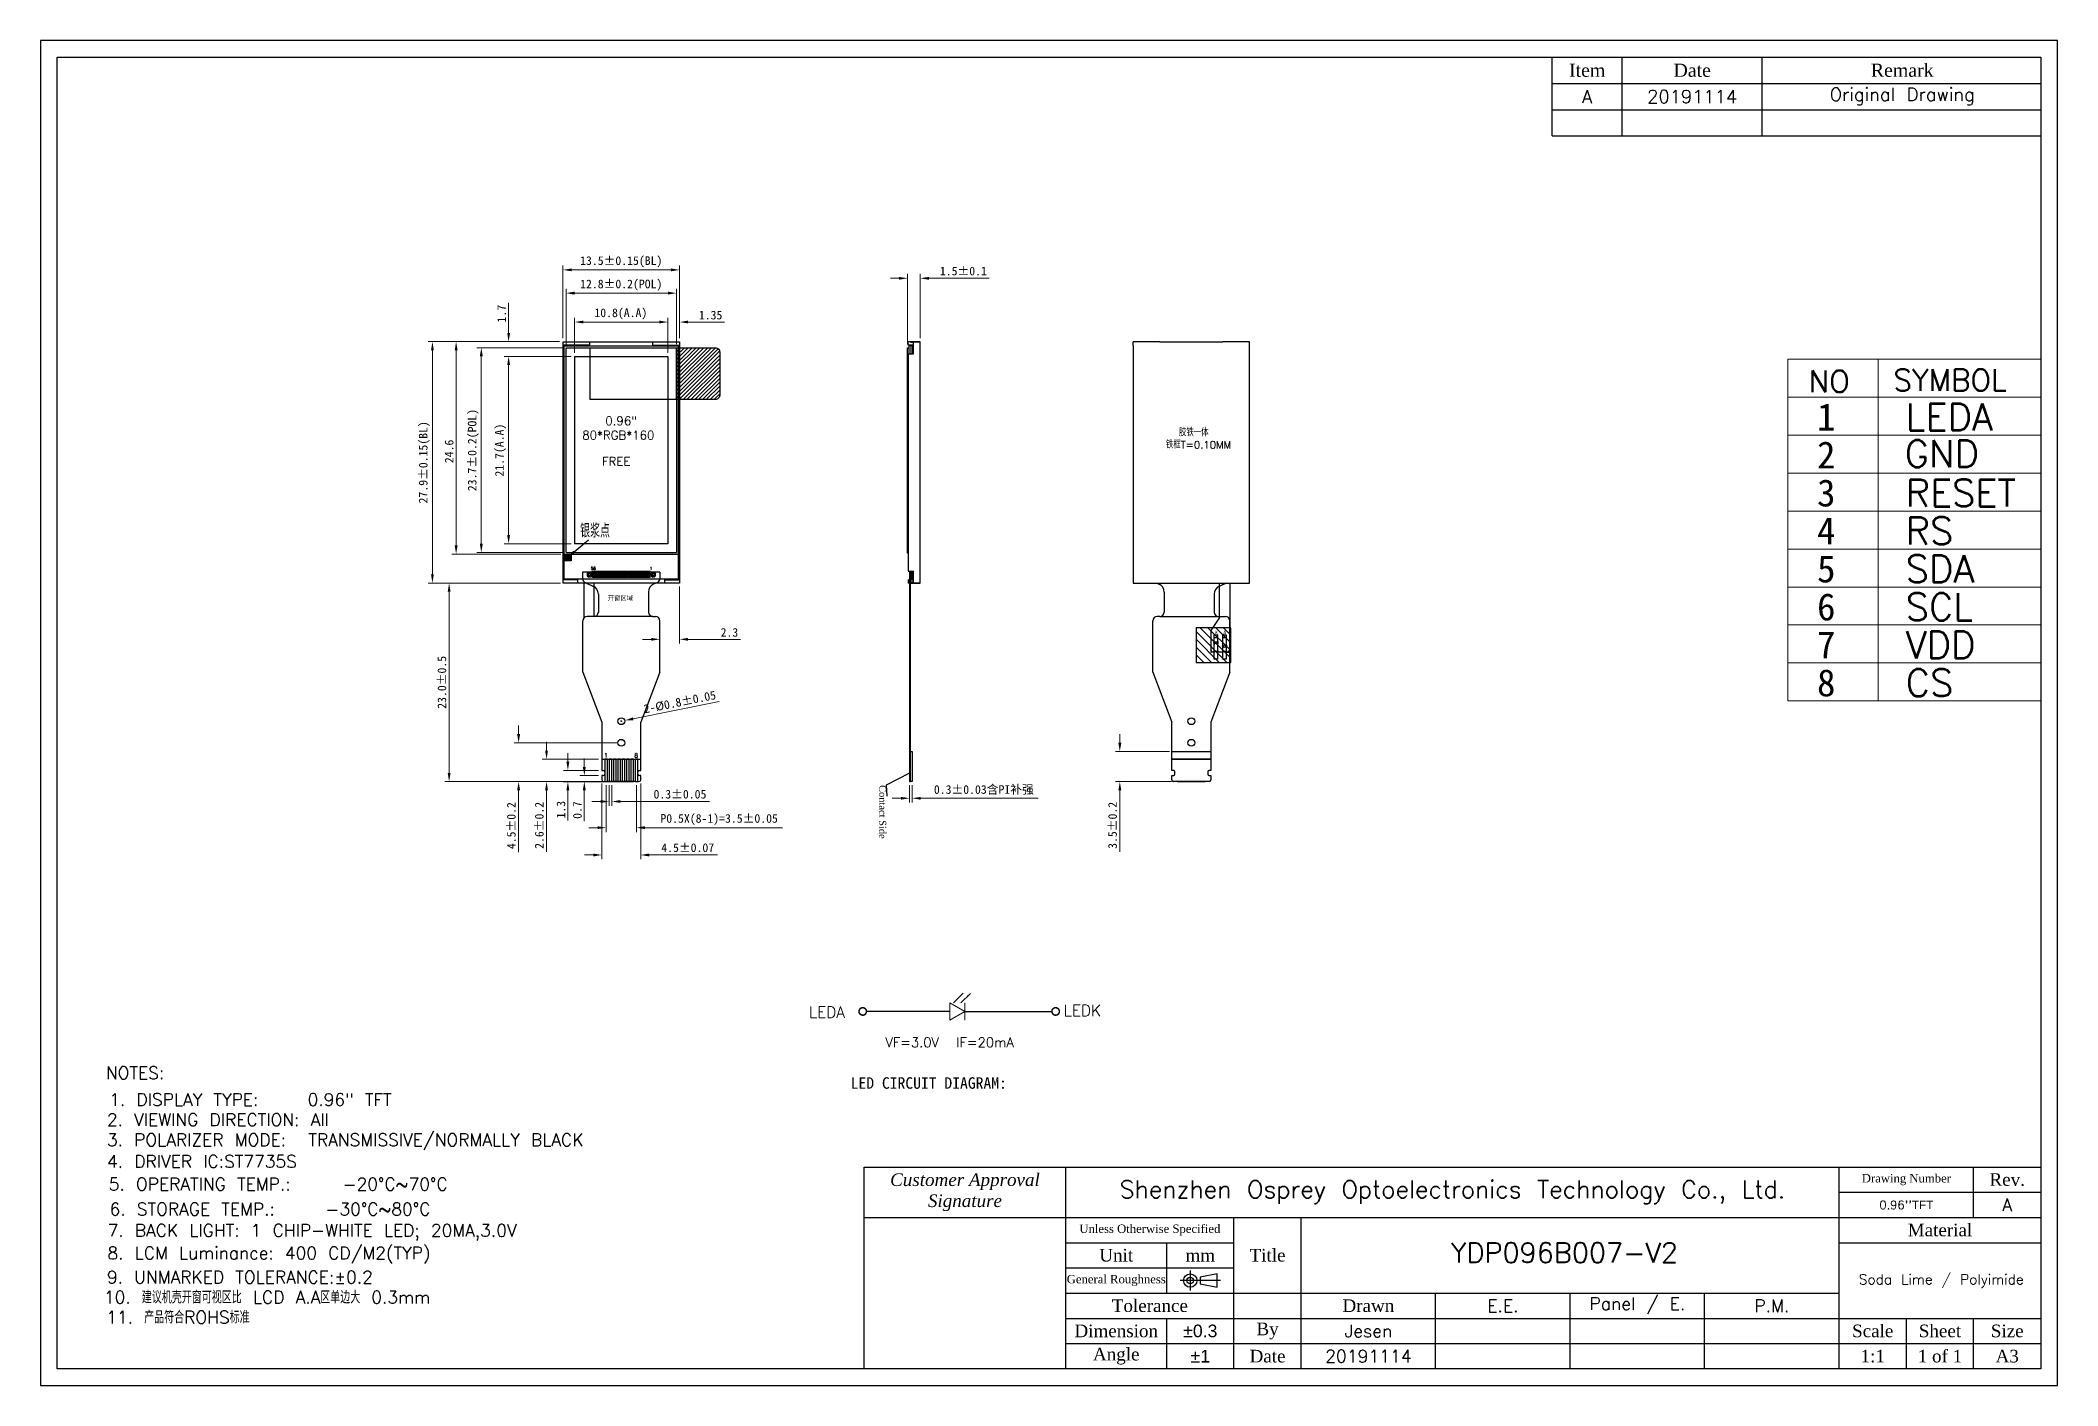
# Model space of a CAD drawing. Header units: millimetres. Extents: x 1251 to 1485, y 362 to 518.
import ezdxf
from ezdxf.lldxf.tags import DXFTag

# ---------------------------------------------------------------- set-up
doc = ezdxf.new("R2010")
doc.units = ezdxf.units.MM
for name, color, linetype in [('240', 240, 'Continuous'), ('92', 92, 'Continuous'), ('Bezel', 5, 'Continuous'), ('dim', 3, 'Continuous'), ('Dimension', 7, 'Continuous'), ('FPC', 30, 'Continuous'), ('FPC-O正面白油层', 7, 'Continuous'), ('Frame', 7, 'Continuous'), ('Index', 7, 'Continuous'), ('lcd', 4, 'Continuous'), ('圖框', 7, 'Continuous')]:
    doc.layers.add(name, color=color, linetype=linetype)
for name, color, linetype, lineweight in [('CEN', 1, 'CENTER', 15), ('Title block', 7, 'Continuous', 9), ('图框', 7, 'Continuous', 0)]:
    doc.layers.add(name, color=color, linetype=linetype, lineweight=lineweight)
doc.styles.add('RD', font='PMingLiU.ttf', dxfattribs={"width": 0.8, "height": 1.8})
doc.styles.get("Standard").update_dxf_attribs({"font": 'txt', "bigfont": 'gbcbig.shx'})
doc.styles.add('宋体', font='')
doc.styles.add('宋体字', font='')
doc.styles.add('样式 4', font='')
doc.styles.get('宋体').set_extended_font_data('SimSun')
doc.styles.get('宋体字').set_extended_font_data('FangSong_GB2312')
doc.styles.get('样式 4').set_extended_font_data('SimSun')
tags = doc.linetypes.add('CENTER', pattern=[2, 1.25, -0.25, 0.25, -0.25]).pattern_tags.tags
tags[10:11] = [DXFTag(74, 4), DXFTag(75, 0), DXFTag(340, '0'), DXFTag(46, 0.0), DXFTag(50, 0.0), DXFTag(44, 0.0), DXFTag(45, 0.0)]
tags[8:9] = [DXFTag(74, 4), DXFTag(75, 0), DXFTag(340, '0'), DXFTag(46, 0.0), DXFTag(50, 0.0), DXFTag(44, 0.0), DXFTag(45, 0.0)]
tags[6:7] = [DXFTag(74, 4), DXFTag(75, 0), DXFTag(340, '0'), DXFTag(46, 0.0), DXFTag(50, 0.0), DXFTag(44, 0.0), DXFTag(45, 0.0)]
tags[4:5] = [DXFTag(74, 4), DXFTag(75, 0), DXFTag(340, '0'), DXFTag(46, 0.0), DXFTag(50, 0.0), DXFTag(44, 0.0), DXFTag(45, 0.0)]
doc.dimstyles.new('SH', dxfattribs={"dimscale": 1.4, "dimtxt": 2.5, "dimasz": 2.5, "dimexe": 1.25, "dimexo": 0.625, "dimtad": 0, "dimdec": 1, "dimzin": 0, "dimdsep": 46, "dimtxsty": 'RD', "dimcen": 2.5, "dimadec": 0, "dimazin": 0, "dimtfac": 0.6, "dimtdec": 4, "dimtmove": 0, "dimatfit": 3, "dimfxl": 1, "dimtolj": 1, "dimarcsym": 0})
doc.dimstyles.get("Standard").update_dxf_attribs({"dimtxt": 3, "dimasz": 1.5, "dimexe": 0.3, "dimexo": 0.3, "dimgap": 0.5, "dimtad": 1, "dimtoh": 1, "dimdsep": 46, "dimtxsty": 'Standard', "dimcen": 0.5, "dimclrd": 2, "dimclre": 3, "dimclrt": 6, "dimadec": 1, "dimazin": 0, "dimtfac": 1, "dimtofl": 0, "dimtmove": 0, "dimatfit": 3, "dimfxl": 1, "dimtolj": 1, "dimtzin": 0, "dimarcsym": 0})
doc.dimstyles.new('标准', dxfattribs={"dimtxt": 1.8, "dimasz": 1.5, "dimexe": 0.5, "dimexo": 0.4, "dimgap": 0.1, "dimtad": 1, "dimzin": 1, "dimdsep": 46, "dimtxsty": '宋体', "dimblk": 'CLOSEDBLANK', "dimcen": 0.09, "dimclrd": 96, "dimclre": 96, "dimclrt": 3, "dimadec": 0, "dimazin": 0, "dimtfac": 1, "dimtofl": 0, "dimtmove": 0, "dimatfit": 1, "dimldrblk": 'CLOSEDBLANK', "dimfxl": 1, "dimtolj": 1, "dimlwd": 0, "dimlwe": 0, "dimarcsym": 0})
doc.dimstyles.new('标注', dxfattribs={"dimtxt": 1.2, "dimasz": 1, "dimexe": 0, "dimexo": 1, "dimgap": 0.2, "dimtad": 0, "dimrnd": 0.0005, "dimzin": 9, "dimdsep": 46, "dimtxsty": 'Standard', "dimcen": 0, "dimclrd": 3, "dimclre": 3, "dimclrt": 3, "dimadec": 0, "dimazin": 0, "dimtfac": 1, "dimtmove": 0, "dimatfit": 3, "dimfxl": 1, "dimlwd": -1, "dimlwe": -1, "dimarcsym": 0})

msp = doc.modelspace()

# ---------------------------------------------------------------- texts
at = {"color": 47, "style": '宋体'}
msp.add_text('开窗区域', height=0.525, dxfattribs=at).set_placement((1317.203, 453.146))
at = {"color": 4, "char_height": 2.5, "attachment_point": 1}
for s, insert, width in [('{\\H0.4x;   0.96" \\P80*RGB*160}', (1314.25, 474.437), 10.23948), ('{\\H0.4x;FREE}', (1316.532, 469.743), 3.92491)]:
    msp.add_mtext(s, dxfattribs=dict(at, insert=insert, width=width))
at = {"color": 7, "insert": (1259.208, 388.907), "char_height": 1.44705, "width": 38.94082, "attachment_point": 1}
msp.add_mtext('4. DRIVER IC:ST7735S', dxfattribs=at)
at = {"layer": '240', "color": 4, "lineweight": -3, "width": 0.09657, "attachment_point": 1}
for s, insert, char_height in [('56', (1315.232, 457.01), 0.3417), ('1', (1322.079, 457.009), 0.342)]:
    msp.add_mtext(s, dxfattribs=dict(at, insert=insert, char_height=char_height))
at = {"layer": 'Bezel', "lineweight": -3, "insert": (1381.856, 473.014), "char_height": 0.8543, "width": 8.81787, "attachment_point": 1}
msp.add_mtext('  胶铁一体\\P铁框T=0.10MM', dxfattribs=at)
at = {"layer": 'CEN', "color": 3}
for s, p in [('LEDA', (1340.516, 404.8)), ('LEDK', (1370.023, 405.012))]:
    msp.add_text(s, height=1.296, dxfattribs=at).set_placement(p)
at = {"layer": 'dim', "color": 2}
msp.add_text('VF=3.0V  IF=20mA', height=1.11487, dxfattribs=at).set_placement((1349.363, 401.409))
at = {"layer": 'Dimension', "color": 7, "insert": (1414.888, 378.767), "char_height": 2.31443, "width": 256.17487, "attachment_point": 1}
msp.add_mtext('YDP096B007-V2', dxfattribs=at)
at = {"layer": 'FPC', "color": 6, "insert": (1314.009, 462.007), "char_height": 1.5963, "width": 4.56951, "attachment_point": 1}
msp.add_mtext('银浆点', dxfattribs=at)
at = {"layer": 'FPC-O正面白油层', "style": '宋体'}
for s, p in [('K', (1387.519, 449.191)), ('A', (1388.5, 449.191))]:
    msp.add_text(s, height=0.45, dxfattribs=at).set_placement(p)
at = {"layer": 'Frame', "color": 7, "attachment_point": 5}
for s, insert, char_height in [('{\\fTimes New Roman|b0|i0|c0|p18;Item}', (1430.651, 514.522), 1.52064), ('{\\fTimes New Roman|b0|i0|c0|p18;Date}', (1442.816, 514.522), 1.52064), ('{\\fTimes New Roman|b0|i0|c0|p18;Remark}', (1467.146, 514.522), 1.52064), ('A', (1430.651, 511.481), 1.521), ('20191114', (1442.816, 511.481), 1.5206), ('Original Drawing', (1467.146, 511.481), 1.52064), ('{\\fTimes New Roman|b0|i1|c0|p18;Customer Approval\\PSignature}', (1358.58, 384.605), 1.46042), ('\\pxqj;{\\H0.83333x;Shenzhen Osprey Optoelectronics Technology Co., Ltd.}', (1415.05, 384.605), 2.43404), ('{\\fTimes New Roman|b0|i0|c0|p18;Drawing Number}', (1467.625, 386.065), 0.97362), ('{\\fTimes New Roman|b0|i0|c0|p18;Rev.}', (1479.308, 386.065), 1.46042), ("0.96''{\\fArial|b0|i0|c0|p32;TFT}", (1467.625, 383.144), 0.97362), ('A', (1479.308, 383.144), 1.46), ('{\\fTimes New Roman|b0|i0|c0|p18;Unless Otherwise Specified}', (1379.999, 380.224), 0.97362), ('{\\fTimes New Roman|b0|i0|c0|p18;Material}', (1471.519, 380.224), 1.46042), ('{\\fTimes New Roman|b0|i0|c0|p18;Unit}', (1376.105, 377.303), 1.46042), ('{\\fTimes New Roman|b0|i0|c0|p18;mm}', (1385.841, 377.303), 1.46042), ('{\\fTimes New Roman|b0|i0|c0|p18;Title}', (1393.63, 377.303), 1.46042), ('{\\fTimes New Roman|b0|i0|c0|p18;General Roughness}', (1376.105, 374.382), 0.97362), ('Soda Lime / Polyimide', (1471.668, 374.32), 1.16834), ('{\\fTimes New Roman|b0|i0|c0|p18;Tolerance}', (1379.999, 371.461), 1.46042), ('{\\fTimes New Roman|b0|i0|c0|p18;Drawn}', (1405.313, 371.461), 1.46042), ('E.E.', (1420.891, 371.461), 1.4604), ('Panel / E.', (1436.469, 371.461), 1.4604), ('P.M.', (1452.047, 371.461), 1.4604), ('{\\fTimes New Roman|b0|i0|c0|p18;Dimension}', (1376.105, 368.54), 1.46042), ('{\\fArial|b0|i0|c134|p34;%%P\\fArial|b0|i0|c0|p34;0.3}', (1385.841, 368.54), 1.46042), ('{\\fTimes New Roman|b0|i0|c0|p18;By}', (1393.63, 368.54), 1.46042), ('Jesen', (1405.313, 368.54), 1.4604), ('{\\fTimes New Roman|b0|i0|c0|p18;Scale}', (1463.73, 368.54), 1.46042), ('{\\fTimes New Roman|b0|i0|c0|p18;Sheet}', (1471.519, 368.54), 1.46042), ('{\\fTimes New Roman|b0|i0|c0|p18;Size}', (1479.308, 368.54), 1.46042), ('{\\fTimes New Roman|b0|i0|c0|p18;Angle}', (1376.105, 365.619), 1.46042), ('{\\fArial|b0|i0|c134|p34;%%P\\fArial|b0|i0|c0|p34;1}', (1385.841, 365.619), 1.46042), ('{\\fTimes New Roman|b0|i0|c0|p18;Date}', (1393.63, 365.619), 1.46042), ('20191114', (1405.313, 365.619), 1.4604), ('{\\fTimes New Roman|b0|i0|c0|p18;1:1}', (1463.73, 365.619), 1.46042), ('{\\fTimes New Roman|b0|i0|c0|p18;1 of 1}', (1471.519, 365.619), 1.46042), ('{\\fTimes New Roman|b0|i0|c0|p18;A3}', (1479.308, 365.619), 1.46042)]:
    msp.add_mtext(s, dxfattribs=dict(at, insert=insert, char_height=char_height))
at = {"layer": 'Index', "char_height": 0.5, "attachment_point": 2}
for s, insert in [('{\\C2;1}', (1316.998, 435.436)), ('{\\C2;8}', (1320.493, 435.439))]:
    msp.add_mtext(s, dxfattribs=dict(at, insert=insert))
at = {"layer": 'Index', "color": 3, "insert": (1349.05, 431.754), "char_height": 0.8, "attachment_point": 4, "rotation": 270}
msp.add_mtext('{\\fTimes New Roman|b0|i0|c0|p18;Contact Side}', dxfattribs=at)
at = {"layer": 'lcd', "insert": (1312.409, 458.159), "char_height": 0.2, "width": 0.09633, "attachment_point": 1}
msp.add_mtext('Ag', dxfattribs=at)
at = {"layer": 'Title block', "lineweight": 13}
for s, height, p in [('NO', 2.5127, (1456.328, 477.246)), ('SYMBOL', 2.5127, (1466.126, 477.395)), ('LEDA', 3.1409, (1467.539, 472.812)), ('GND', 3.1409, (1467.415, 468.561)), ('RESET', 3.1409, (1467.539, 464.017)), ('RS', 3.1409, (1467.539, 459.62)), ('SDA', 3.1409, (1467.539, 455.223)), ('SCL', 3.1409, (1467.539, 450.825)), ('VDD', 3.1409, (1467.539, 446.428)), ('CS', 3.1409, (1467.539, 442.031))]:
    msp.add_text(s, height=height, dxfattribs=at).set_placement(p)
at = {"layer": 'Title block', "lineweight": 13, "style": '样式 4'}
for s, p in [('1', (1457.279, 472.812)), ('2', (1457.279, 468.414)), ('3', (1457.279, 464.017)), ('4', (1457.279, 459.62)), ('5', (1457.279, 455.223)), ('6', (1457.279, 450.825)), ('7', (1457.279, 446.428)), ('8', (1457.279, 442.031))]:
    msp.add_text(s, height=3.141, dxfattribs=at).set_placement(p)
at = {"layer": '图框'}
for s, height, p in [('NOTES:', 1.4471, (1259.076, 397.713)), ('1. DISPLAY TYPE:   0.96" TFT', 1.44705, (1259.457, 394.607)), ('2. VIEWING DIRECTION: All', 1.44705, (1259.195, 392.278)), ('3. POLARIZER MODE:  TRANSMISSIVE/NORMALLY BLACK', 1.44705, (1259.195, 389.949)), ('5. OPERATING TEMP.:   -20%%DC~70%%DC', 1.44705, (1259.408, 384.823)), ('6. STORAGE TEMP.:   -30%%DC~80%%DC', 1.44705, (1259.505, 381.928)), ('7. BACK LIGHT: 1 CHIP-WHITE LED; 20MA,3.0V', 1.44705, (1259.272, 379.466)), ('8. LCM Luminance: 400 CD/M2(TYP)', 1.44705, (1259.256, 376.844)), ('9. UNMARKED TOLERANCE:%%P0.2', 1.44705, (1259.202, 374.049)), ('10. 建议机壳开窗可视区比 LCD A.A区单边大 0.3mm', 1.44705, (1258.843, 371.726))]:
    msp.add_text(s, height=height, dxfattribs=at).set_placement(p)
at = {"layer": '图框', "insert": (1259.117, 370.856), "char_height": 1.44705, "width": 38.94082, "attachment_point": 1}
msp.add_mtext('11. 产品符合ROHS标准', dxfattribs=at)
at = {"layer": '圖框', "style": '宋体字'}
msp.add_text('LED CIRCUIT DIAGRAM:', height=1.32981, dxfattribs=at).set_placement((1345.344, 396.592))

# ---------------------------------------------------------------- blocks, each defined once
blk = doc.blocks.new('*D11')
at = {"color": 2, "lineweight": 0}
for p, q in [((1351.94, 482.8), (1351.94, 490.94)), ((1353.4, 483.5), (1353.4, 490.94)), ((1350.94, 490.44), (1349.94, 490.44)), ((1354.4, 490.44), (1361.39, 490.44))]:
    blk.add_line(p, q, dxfattribs=at)
at = {"color": 2}
for points in [[(1350.94, 490.6), (1350.94, 490.27), (1351.94, 490.44)], [(1354.4, 490.6), (1354.4, 490.27), (1353.4, 490.44)]]:
    blk.add_solid(points, dxfattribs=at)
at = {"layer": 'Defpoints', "color": 0}
for p in [(1353.4, 490.44), (1351.94, 482.4), (1353.4, 483.1)]:
    blk.add_point(p, dxfattribs=at)
at = {"color": 3, "insert": (1358.4, 491.27), "char_height": 1, "attachment_point": 5, "style": '宋体'}
blk.add_mtext('\\A1;1.5%%p0.1', dxfattribs=at)
blk = doc.blocks.new('_ClosedBlank')
at = {"color": 0, "linetype": 'ByBlock', "lineweight": -2}
for p, q in [((-1, 0.17), (0, 0)), ((-1, 0.17), (-1, -0.17)), ((0, 0), (-1, -0.17))]:
    blk.add_line(p, q, dxfattribs=at)
blk = doc.blocks.new('f')
h = blk.add_hatch()
h.set_pattern_fill('ANSI31', color=2, scale=0.2, style=0)
h.set_pattern_definition([(45, (236.8483, 0), (-0.4490128, 0.4490128), [])])
h.paths.add_polyline_path([(485.95, 191.79), (481.95, 191.79), (481.95, 187.79), (485.95, 187.79)])
at = {"color": 2}
for p, q in [((481.95, 191.79), (485.95, 191.79)), ((481.95, 187.79), (481.95, 191.79)), ((485.95, 191.79), (485.95, 187.79)), ((485.95, 187.79), (481.95, 187.79))]:
    blk.add_line(p, q, dxfattribs=at)
blk = doc.blocks.new('*D38')
at = {"color": 2, "lineweight": 0}
for p, q in [((1313.37, 481.8), (1313.37, 485.87)), ((1314.37, 485.37), (1323.17, 485.37)), ((1324.17, 481.8), (1324.17, 485.87))]:
    blk.add_line(p, q, dxfattribs=at)
at = {"color": 2}
for points in [[(1314.37, 485.54), (1314.37, 485.21), (1313.37, 485.37)], [(1323.17, 485.54), (1323.17, 485.21), (1324.17, 485.37)]]:
    blk.add_solid(points, dxfattribs=at)
at = {"layer": 'Defpoints', "color": 0}
for p in [(1324.17, 485.37), (1313.37, 481.4), (1324.17, 481.4)]:
    blk.add_point(p, dxfattribs=at)
at = {"color": 3, "insert": (1318.72, 486.31), "char_height": 1, "attachment_point": 5, "style": '宋体'}
blk.add_mtext('\\A1;10.8(A.A)', dxfattribs=at)
blk = doc.blocks.new('*D39')
at = {"color": 2, "lineweight": 0}
for p, q in [((1312.97, 481.4), (1305.22, 481.4)), ((1305.72, 480.4), (1305.72, 460.7)), ((1312.97, 459.7), (1305.22, 459.7))]:
    blk.add_line(p, q, dxfattribs=at)
at = {"color": 2}
for points in [[(1305.56, 480.4), (1305.89, 480.4), (1305.72, 481.4)], [(1305.56, 460.7), (1305.89, 460.7), (1305.72, 459.7)]]:
    blk.add_solid(points, dxfattribs=at)
at = {"layer": 'Defpoints', "color": 0}
for p in [(1313.37, 481.4), (1305.72, 459.7), (1313.37, 459.7)]:
    blk.add_point(p, dxfattribs=at)
at = {"color": 3, "insert": (1304.79, 470.54), "char_height": 1, "attachment_point": 5, "rotation": 90, "style": '宋体'}
blk.add_mtext('\\A1;21.7(A.A)', dxfattribs=at)
blk = doc.blocks.new('*D40')
at = {"color": 2, "lineweight": 0}
for p, q in [((1305.72, 484.1), (1305.72, 487.59)), ((1311.62, 483.1), (1305.22, 483.1)), ((1312.97, 481.4), (1305.22, 481.4)), ((1305.72, 480.4), (1305.72, 479.4))]:
    blk.add_line(p, q, dxfattribs=at)
at = {"color": 2}
for points in [[(1305.56, 484.1), (1305.89, 484.1), (1305.72, 483.1)], [(1305.56, 480.4), (1305.89, 480.4), (1305.72, 481.4)]]:
    blk.add_solid(points, dxfattribs=at)
at = {"layer": 'Defpoints', "color": 0}
for p in [(1305.72, 483.1), (1312.02, 483.1), (1313.37, 481.4)]:
    blk.add_point(p, dxfattribs=at)
at = {"color": 3, "insert": (1304.92, 486.34), "char_height": 1, "attachment_point": 5, "rotation": 90, "style": '宋体'}
blk.add_mtext('\\A1;1.7', dxfattribs=at)
blk = doc.blocks.new('*D41')
at = {"color": 2, "lineweight": 0}
for p, q in [((1323.17, 485.37), (1322.17, 485.37)), ((1324.17, 481.8), (1324.17, 485.87)), ((1325.52, 483.5), (1325.52, 485.87)), ((1326.52, 485.37), (1330.72, 485.37))]:
    blk.add_line(p, q, dxfattribs=at)
at = {"color": 2}
for points in [[(1323.17, 485.54), (1323.17, 485.21), (1324.17, 485.37)], [(1326.52, 485.54), (1326.52, 485.21), (1325.52, 485.37)]]:
    blk.add_solid(points, dxfattribs=at)
at = {"layer": 'Defpoints', "color": 0}
for p in [(1325.52, 485.37), (1324.17, 481.4), (1325.52, 483.1)]:
    blk.add_point(p, dxfattribs=at)
at = {"color": 3, "insert": (1329.12, 486.17), "char_height": 1, "attachment_point": 5, "style": '宋体'}
blk.add_mtext('\\A1;1.35', dxfattribs=at)
blk = doc.blocks.new('*D42')
at = {"color": 2, "lineweight": 0}
for p, q in [((1311.62, 483.1), (1299.14, 483.1)), ((1299.64, 482.1), (1299.64, 459.5)), ((1311.77, 458.5), (1299.14, 458.5))]:
    blk.add_line(p, q, dxfattribs=at)
at = {"color": 2}
for points in [[(1299.48, 482.1), (1299.81, 482.1), (1299.64, 483.1)], [(1299.48, 459.5), (1299.81, 459.5), (1299.64, 458.5)]]:
    blk.add_solid(points, dxfattribs=at)
at = {"layer": 'Defpoints', "color": 0}
for p in [(1312.02, 483.1), (1299.64, 458.5), (1312.17, 458.5)]:
    blk.add_point(p, dxfattribs=at)
at = {"color": 3, "insert": (1298.84, 470.39), "char_height": 1, "attachment_point": 5, "rotation": 90, "style": '宋体'}
blk.add_mtext('\\A1;24.6', dxfattribs=at)
blk = doc.blocks.new('*D43')
at = {"color": 2, "lineweight": 0}
for p, q in [((1312.37, 482.8), (1312.37, 489.22)), ((1313.37, 488.72), (1324.17, 488.72)), ((1325.17, 482.8), (1325.17, 489.22))]:
    blk.add_line(p, q, dxfattribs=at)
at = {"color": 2}
for points in [[(1313.37, 488.89), (1313.37, 488.55), (1312.37, 488.72)], [(1324.17, 488.89), (1324.17, 488.55), (1325.17, 488.72)]]:
    blk.add_solid(points, dxfattribs=at)
at = {"layer": 'Defpoints', "color": 0}
for p in [(1325.17, 488.72), (1312.37, 482.4), (1325.17, 482.4)]:
    blk.add_point(p, dxfattribs=at)
at = {"color": 3, "insert": (1318.77, 489.65), "char_height": 1, "attachment_point": 5, "style": '宋体'}
blk.add_mtext('\\A1;12.8%%P0.2(POL)', dxfattribs=at)
blk = doc.blocks.new('*D44')
at = {"color": 2, "lineweight": 0}
for p, q in [((1312.02, 483.5), (1312.02, 491.91)), ((1313.02, 491.41), (1324.52, 491.41)), ((1325.52, 483.5), (1325.52, 491.91))]:
    blk.add_line(p, q, dxfattribs=at)
at = {"color": 2}
for points in [[(1313.02, 491.58), (1313.02, 491.25), (1312.02, 491.41)], [(1324.52, 491.58), (1324.52, 491.25), (1325.52, 491.41)]]:
    blk.add_solid(points, dxfattribs=at)
at = {"layer": 'Defpoints', "color": 0}
for p in [(1325.52, 491.41), (1312.02, 483.1), (1325.52, 483.1)]:
    blk.add_point(p, dxfattribs=at)
at = {"color": 3, "insert": (1318.77, 492.35), "char_height": 1, "attachment_point": 5, "style": '宋体'}
blk.add_mtext('\\A1;13.5%%P0.15(BL)', dxfattribs=at)
blk = doc.blocks.new('*D45')
at = {"color": 2, "lineweight": 0}
for p, q in [((1311.97, 482.4), (1302.06, 482.4)), ((1302.56, 481.4), (1302.56, 459.7)), ((1311.97, 458.7), (1302.06, 458.7))]:
    blk.add_line(p, q, dxfattribs=at)
at = {"color": 2}
for points in [[(1302.39, 481.4), (1302.73, 481.4), (1302.56, 482.4)], [(1302.39, 459.7), (1302.73, 459.7), (1302.56, 458.7)]]:
    blk.add_solid(points, dxfattribs=at)
at = {"layer": 'Defpoints', "color": 0}
for p in [(1312.37, 482.4), (1302.56, 458.7), (1312.37, 458.7)]:
    blk.add_point(p, dxfattribs=at)
at = {"color": 3, "insert": (1301.63, 470.55), "char_height": 1, "attachment_point": 5, "rotation": 90, "style": '宋体'}
blk.add_mtext('\\A1;23.7%%P0.2(POL)', dxfattribs=at)
blk = doc.blocks.new('*D46')
at = {"color": 2, "lineweight": 0}
for p, q in [((1311.62, 483.1), (1296.4, 483.1)), ((1296.9, 482.1), (1296.9, 456.15)), ((1311.62, 455.15), (1296.4, 455.15))]:
    blk.add_line(p, q, dxfattribs=at)
at = {"color": 2}
for points in [[(1296.73, 482.1), (1297.06, 482.1), (1296.9, 483.1)], [(1296.73, 456.15), (1297.06, 456.15), (1296.9, 455.15)]]:
    blk.add_solid(points, dxfattribs=at)
at = {"layer": 'Defpoints', "color": 0}
for p in [(1312.02, 483.1), (1296.9, 455.15), (1312.02, 455.15)]:
    blk.add_point(p, dxfattribs=at)
at = {"color": 3, "insert": (1295.96, 469.13), "char_height": 1, "attachment_point": 5, "rotation": 90, "style": '宋体'}
blk.add_mtext('\\A1;27.9%%P0.15(BL)', dxfattribs=at)
blk = doc.blocks.new('*D50')
at = {"color": 2, "lineweight": 0}
for p, q in [((1311.72, 455.15), (1298.33, 455.15)), ((1298.83, 454.15), (1298.83, 433.15)), ((1311.62, 432.15), (1298.33, 432.15))]:
    blk.add_line(p, q, dxfattribs=at)
at = {"color": 2}
for points in [[(1298.67, 454.15), (1299, 454.15), (1298.83, 455.15)], [(1298.67, 433.15), (1299, 433.15), (1298.83, 432.15)]]:
    blk.add_solid(points, dxfattribs=at)
at = {"layer": 'Defpoints', "color": 0}
for p in [(1312.12, 455.15), (1298.83, 432.15), (1312.02, 432.15)]:
    blk.add_point(p, dxfattribs=at)
at = {"color": 3, "insert": (1298, 443.65), "char_height": 1, "attachment_point": 5, "rotation": 90, "style": '宋体'}
blk.add_mtext('\\A1;23.0%%p0.5', dxfattribs=at)
blk = doc.blocks.new('*D55')
at = {"color": 2, "lineweight": 0}
for p, q in [((1325.52, 454.75), (1325.52, 448.13)), ((1323.24, 449.58), (1323.24, 448.13)), ((1322.24, 448.63), (1321.24, 448.63)), ((1326.52, 448.63), (1332.59, 448.63))]:
    blk.add_line(p, q, dxfattribs=at)
at = {"color": 2}
for points in [[(1322.24, 448.8), (1322.24, 448.47), (1323.24, 448.63)], [(1326.52, 448.8), (1326.52, 448.47), (1325.52, 448.63)]]:
    blk.add_solid(points, dxfattribs=at)
at = {"layer": 'Defpoints', "color": 0}
for p in [(1325.52, 455.15), (1323.24, 449.98), (1323.24, 448.63)]:
    blk.add_point(p, dxfattribs=at)
at = {"color": 3, "insert": (1331.3, 449.43), "char_height": 1, "attachment_point": 5, "style": '宋体'}
blk.add_mtext('\\A1;2.3', dxfattribs=at)
blk = doc.blocks.new('*D56')
at = {"color": 2, "lineweight": 0}
for p, q in [((1317.37, 431.75), (1317.37, 429.35)), ((1317.67, 431.75), (1317.67, 429.35)), ((1316.37, 429.85), (1315.37, 429.85)), ((1318.67, 429.85), (1329, 429.85))]:
    blk.add_line(p, q, dxfattribs=at)
at = {"color": 2}
for points in [[(1316.37, 430.02), (1316.37, 429.69), (1317.37, 429.85)], [(1318.67, 430.02), (1318.67, 429.69), (1317.67, 429.85)]]:
    blk.add_solid(points, dxfattribs=at)
at = {"layer": 'Defpoints', "color": 0}
for p in [(1317.37, 432.15), (1317.67, 432.15), (1317.67, 429.85)]:
    blk.add_point(p, dxfattribs=at)
at = {"color": 3, "insert": (1325.57, 430.69), "char_height": 1, "attachment_point": 5, "style": '宋体'}
blk.add_mtext('\\A1;0.3%%P0.05', dxfattribs=at)
blk = doc.blocks.new('*D57')
at = {"color": 2, "lineweight": 0}
for p, q in [((1317.02, 431.75), (1317.02, 426.32)), ((1320.52, 431.75), (1320.52, 426.32)), ((1316.02, 426.82), (1315.02, 426.82)), ((1321.52, 426.82), (1337.46, 426.82))]:
    blk.add_line(p, q, dxfattribs=at)
at = {"color": 2}
for points in [[(1316.02, 426.99), (1316.02, 426.66), (1317.02, 426.82)], [(1321.52, 426.99), (1321.52, 426.66), (1320.52, 426.82)]]:
    blk.add_solid(points, dxfattribs=at)
at = {"layer": 'Defpoints', "color": 0}
for p in [(1317.02, 432.15), (1320.52, 432.15), (1320.52, 426.82)]:
    blk.add_point(p, dxfattribs=at)
at = {"color": 3, "insert": (1330.11, 427.76), "char_height": 1, "attachment_point": 5, "style": '宋体'}
blk.add_mtext('\\A1;P0.5X(8-1)=3.5%%P0.05', dxfattribs=at)
blk = doc.blocks.new('*D58')
at = {"color": 2, "lineweight": 0}
for p, q in [((1316.52, 431.95), (1316.52, 423.16)), ((1321.02, 431.95), (1321.02, 423.16)), ((1315.52, 423.66), (1314.52, 423.66)), ((1322.02, 423.66), (1329.91, 423.66))]:
    blk.add_line(p, q, dxfattribs=at)
at = {"color": 2}
for points in [[(1315.52, 423.83), (1315.52, 423.49), (1316.52, 423.66)], [(1322.02, 423.83), (1322.02, 423.49), (1321.02, 423.66)]]:
    blk.add_solid(points, dxfattribs=at)
at = {"layer": 'Defpoints', "color": 0}
for p in [(1316.52, 432.35), (1321.02, 432.35), (1316.52, 423.66)]:
    blk.add_point(p, dxfattribs=at)
at = {"color": 3, "insert": (1326.47, 424.5), "char_height": 1, "attachment_point": 5, "style": '宋体'}
blk.add_mtext('\\A1;4.5%%P0.07', dxfattribs=at)
blk = doc.blocks.new('*D59')
at = {"color": 2, "lineweight": 0}
for p, q in [((1320.15, 439.43), (1330.12, 441.42)), ((1318.68, 439.15), (1318.86, 439.15)), ((1318.77, 439.06), (1318.77, 439.24))]:
    blk.add_line(p, q, dxfattribs=at)
at = {"color": 2}
blk.add_solid([(1320.11, 439.59), (1320.18, 439.26), (1319.16, 439.23)], dxfattribs=at)
at = {"layer": 'Defpoints', "color": 0}
for p in [(1318.38, 439.07), (1319.16, 439.23)]:
    blk.add_point(p, dxfattribs=at)
at = {"color": 3, "insert": (1325.56, 441.36), "char_height": 1, "attachment_point": 5, "rotation": 11.3242, "style": '宋体'}
blk.add_mtext('\\A1;2-%%C0.8%%P0.05', dxfattribs=at)
blk = doc.blocks.new('*D60')
at = {"color": 2, "lineweight": 0}
for p, q in [((1314.49, 433.85), (1314.49, 434.85)), ((1316.12, 432.85), (1313.99, 432.85)), ((1316.32, 432.15), (1313.99, 432.15)), ((1314.49, 431.15), (1314.49, 427.57))]:
    blk.add_line(p, q, dxfattribs=at)
at = {"color": 2}
for points in [[(1314.32, 433.85), (1314.66, 433.85), (1314.49, 432.85)], [(1314.32, 431.15), (1314.66, 431.15), (1314.49, 432.15)]]:
    blk.add_solid(points, dxfattribs=at)
at = {"layer": 'Defpoints', "color": 0}
for p in [(1316.52, 432.85), (1314.49, 432.15), (1316.72, 432.15)]:
    blk.add_point(p, dxfattribs=at)
at = {"color": 3, "insert": (1313.69, 428.86), "char_height": 1, "attachment_point": 5, "rotation": 90, "style": '宋体'}
blk.add_mtext('\\A1;0.7', dxfattribs=at)
blk = doc.blocks.new('*D61')
at = {"color": 2, "lineweight": 0}
for p, q in [((1312.59, 434.45), (1312.59, 435.45)), ((1316.12, 433.45), (1312.09, 433.45)), ((1316.32, 432.15), (1312.09, 432.15)), ((1312.59, 431.15), (1312.59, 427.67))]:
    blk.add_line(p, q, dxfattribs=at)
at = {"color": 2}
for points in [[(1312.42, 434.45), (1312.75, 434.45), (1312.59, 433.45)], [(1312.42, 431.15), (1312.75, 431.15), (1312.59, 432.15)]]:
    blk.add_solid(points, dxfattribs=at)
at = {"layer": 'Defpoints', "color": 0}
for p in [(1316.52, 433.45), (1312.59, 432.15), (1316.72, 432.15)]:
    blk.add_point(p, dxfattribs=at)
at = {"color": 3, "insert": (1311.79, 428.91), "char_height": 1, "attachment_point": 5, "rotation": 90, "style": '宋体'}
blk.add_mtext('\\A1;1.3', dxfattribs=at)
blk = doc.blocks.new('*D62')
at = {"color": 2, "lineweight": 0}
for p, q in [((1376.52, 436.65), (1376.52, 437.65)), ((1382.29, 435.65), (1376.02, 435.65)), ((1382.49, 432.15), (1376.02, 432.15)), ((1376.52, 431.15), (1376.52, 424.03))]:
    blk.add_line(p, q, dxfattribs=at)
at = {"color": 2}
for points in [[(1376.35, 436.65), (1376.69, 436.65), (1376.52, 435.65)], [(1376.35, 431.15), (1376.69, 431.15), (1376.52, 432.15)]]:
    blk.add_solid(points, dxfattribs=at)
at = {"layer": 'Defpoints', "color": 0}
for p in [(1382.69, 435.65), (1376.52, 432.15), (1382.89, 432.15)]:
    blk.add_point(p, dxfattribs=at)
at = {"color": 3, "insert": (1375.68, 427.09), "char_height": 1, "attachment_point": 5, "rotation": 90, "style": '宋体'}
blk.add_mtext('\\A1;3.5%%P0.2', dxfattribs=at)
blk = doc.blocks.new('*D63')
at = {"color": 2, "lineweight": 0}
for p, q in [((1306.88, 437.65), (1306.88, 438.65)), ((1318.37, 436.65), (1306.38, 436.65)), ((1316.32, 432.15), (1306.38, 432.15)), ((1306.88, 431.15), (1306.88, 423.99))]:
    blk.add_line(p, q, dxfattribs=at)
at = {"color": 2}
for points in [[(1306.71, 437.65), (1307.05, 437.65), (1306.88, 436.65)], [(1306.71, 431.15), (1307.05, 431.15), (1306.88, 432.15)]]:
    blk.add_solid(points, dxfattribs=at)
at = {"layer": 'Defpoints', "color": 0}
for p in [(1318.77, 436.65), (1306.88, 432.15), (1316.72, 432.15)]:
    blk.add_point(p, dxfattribs=at)
at = {"color": 3, "insert": (1306.04, 427.06), "char_height": 1, "attachment_point": 5, "rotation": 90, "style": '宋体'}
blk.add_mtext('\\A1;4.5%%P0.2', dxfattribs=at)
blk = doc.blocks.new('*D64')
at = {"color": 2, "lineweight": 0}
for p, q in [((1316.12, 434.75), (1309.62, 434.75)), ((1310.12, 435.75), (1310.12, 436.75)), ((1316.72, 432.15), (1309.62, 432.15)), ((1310.12, 431.15), (1310.12, 424.02))]:
    blk.add_line(p, q, dxfattribs=at)
at = {"color": 2}
for points in [[(1309.95, 435.75), (1310.28, 435.75), (1310.12, 434.75)], [(1309.95, 431.15), (1310.28, 431.15), (1310.12, 432.15)]]:
    blk.add_solid(points, dxfattribs=at)
at = {"layer": 'Defpoints', "color": 0}
for p in [(1316.52, 434.75), (1310.12, 432.15), (1317.12, 432.15)]:
    blk.add_point(p, dxfattribs=at)
at = {"color": 3, "insert": (1309.28, 427.09), "char_height": 1, "attachment_point": 5, "rotation": 90, "style": '宋体'}
blk.add_mtext('\\A1;2.6%%P0.2', dxfattribs=at)
blk = doc.blocks.new('*D65')
at = {"color": 2, "lineweight": 0}
for p, q in [((1351.16, 430.23), (1350.16, 430.23)), ((1352.16, 431.75), (1352.16, 429.73)), ((1352.46, 431.75), (1352.46, 429.73)), ((1353.46, 430.23), (1367.05, 430.23))]:
    blk.add_line(p, q, dxfattribs=at)
at = {"color": 2}
for points in [[(1351.16, 430.39), (1351.16, 430.06), (1352.16, 430.23)], [(1353.46, 430.39), (1353.46, 430.06), (1352.46, 430.23)]]:
    blk.add_solid(points, dxfattribs=at)
at = {"layer": 'Defpoints', "color": 0}
for p in [(1352.16, 432.15), (1352.16, 430.23), (1352.46, 432.15)]:
    blk.add_point(p, dxfattribs=at)
at = {"color": 3, "insert": (1360.77, 431.18), "char_height": 1, "attachment_point": 5, "style": '宋体'}
blk.add_mtext('\\A1;0.3%%P0.03含PI补强', dxfattribs=at)

# ---------------------------------------------------------------- dimensions: what is measured, and where the dimension line sits
for base, p1, p2, text, picture, middle in [((1325.523, 491.415), (1312.023, 483.099), (1325.523, 483.099), '<>%%P0.15(BL)', '*D44', (1318.773, 492.348)), ((1353.405, 490.436), (1351.945, 482.399), (1353.405, 483.099), '1.5%%p0.1', '*D11', (1358.396, 491.272)), ((1325.173, 488.719), (1312.373, 482.399), (1325.173, 482.399), '<>%%P0.2(POL)', '*D43', (1318.773, 489.653))]:
    dim = msp.add_linear_dim(base=base, p1=p1, p2=p2, text=text, dimstyle='标准', override={"dimtxt": 1, "dimasz": 1, "dimgap": 0.3, "dimdec": 1, "dimsah": 1, "dimclrd": 2, "dimclre": 2})
    dim.commit()
    dim.dimension.update_dxf_attribs({"geometry": picture, "text_midpoint": middle})
for base, p1, p2, picture, middle in [((1305.722, 483.099), (1313.373, 481.399), (1312.023, 483.099), '*D40', (1304.922, 486.344)), ((1312.587, 432.151), (1316.523, 433.451), (1316.723, 432.151), '*D61', (1311.787, 428.909)), ((1314.491, 432.151), (1316.523, 432.851), (1316.723, 432.151), '*D60', (1313.691, 428.859))]:
    dim = msp.add_linear_dim(base=base, p1=p1, p2=p2, angle=90, dimstyle='标准', override={"dimtxt": 1, "dimasz": 1, "dimgap": 0.3, "dimdec": 1, "dimsah": 1, "dimclrd": 2, "dimclre": 2})
    dim.commit()
    dim.dimension.update_dxf_attribs({"geometry": picture, "text_midpoint": middle})
for base, p1, p2, text, picture, middle in [((1324.173, 485.372), (1313.373, 481.399), (1324.173, 481.399), '<>(A.A)', '*D38', (1318.723, 485.372)), ((1316.523, 423.659), (1321.023, 432.351), (1316.523, 432.351), '4.5%%P0.07', '*D58', (1326.474, 423.659)), ((1320.523, 426.825), (1317.023, 432.151), (1320.523, 432.151), 'P0.5X(8-1)=3.5%%P0.05', '*D57', (1330.106, 426.825)), ((1317.673, 429.852), (1317.373, 432.151), (1317.673, 432.151), '0.3%%P0.05', '*D56', (1325.573, 429.852)), ((1352.165, 430.227), (1352.465, 432.151), (1352.165, 432.151), '<>%%P0.03含PI补强', '*D65', (1360.773, 430.227))]:
    dim = msp.add_linear_dim(base=base, p1=p1, p2=p2, text=text, dimstyle='标准', override={"dimtxt": 1, "dimasz": 1, "dimgap": 0.3, "dimdec": 1, "dimsah": 1, "dimclrd": 2, "dimclre": 2})
    dim.commit()
    dim.dimension.update_dxf_attribs({"geometry": picture, "text_midpoint": middle, "dimtype": 160})
dim = msp.add_linear_dim(base=(1325.523, 485.372), p1=(1324.173, 481.399), p2=(1325.523, 483.099), dimstyle='标准', override={"dimtxt": 1, "dimasz": 1, "dimgap": 0.3, "dimdec": 2, "dimsah": 1, "dimclrd": 2, "dimclre": 2})
dim.commit()
dim.dimension.update_dxf_attribs({"geometry": '*D41', "text_midpoint": (1329.12, 486.172)})
for base, p1, p2, text, picture, middle in [((1296.898, 455.151), (1312.023, 483.099), (1312.023, 455.151), '<>%%P0.15(BL)', '*D46', (1296.898, 469.125)), ((1302.559, 458.703), (1312.373, 482.399), (1312.373, 458.703), '<>%%P0.2(POL)', '*D45', (1302.559, 470.551)), ((1305.722, 459.703), (1313.373, 481.399), (1313.373, 459.703), '<>(A.A)', '*D39', (1305.722, 470.537)), ((1306.879, 432.151), (1318.773, 436.651), (1316.723, 432.151), '<>%%P0.2', '*D63', (1306.879, 427.061))]:
    dim = msp.add_linear_dim(base=base, p1=p1, p2=p2, angle=90, text=text, dimstyle='标准', override={"dimtxt": 1, "dimasz": 1, "dimgap": 0.3, "dimdec": 1, "dimsah": 1, "dimclrd": 2, "dimclre": 2})
    dim.commit()
    dim.dimension.update_dxf_attribs({"geometry": picture, "text_midpoint": middle, "dimtype": 160})
dim = msp.add_linear_dim(base=(1299.643, 458.503), p1=(1312.023, 483.099), p2=(1312.173, 458.503), angle=90, dimstyle='标准', override={"dimtxt": 1, "dimasz": 1, "dimgap": 0.3, "dimdec": 1, "dimsah": 1, "dimclrd": 2, "dimclre": 2})
dim.commit()
dim.dimension.update_dxf_attribs({"geometry": '*D42', "text_midpoint": (1299.643, 470.39), "dimtype": 160})
for base, p1, p2, text, picture, middle in [((1298.832, 432.151), (1312.123, 455.151), (1312.023, 432.151), '<>%%p0.5', '*D50', (1297.996, 443.651)), ((1376.52, 432.151), (1382.693, 435.651), (1382.893, 432.151), '<>%%P0.2', '*D62', (1375.684, 427.093)), ((1310.116, 432.151), (1316.523, 434.751), (1317.123, 432.151), '<>%%P0.2', '*D64', (1309.28, 427.087))]:
    dim = msp.add_linear_dim(base=base, p1=p1, p2=p2, angle=90, text=text, dimstyle='标准', override={"dimtxt": 1, "dimasz": 1, "dimgap": 0.3, "dimdec": 1, "dimsah": 1, "dimclrd": 2, "dimclre": 2})
    dim.commit()
    dim.dimension.update_dxf_attribs({"geometry": picture, "text_midpoint": middle})
dim = msp.add_linear_dim(base=(1323.235, 448.632), p1=(1325.523, 455.151), p2=(1323.235, 449.979), dimstyle='标准', override={"dimtxt": 1, "dimasz": 1, "dimgap": 0.3, "dimdec": 1, "dimsah": 1, "dimclrd": 2, "dimclre": 2})
dim.commit()
dim.dimension.update_dxf_attribs({"geometry": '*D55', "text_midpoint": (1331.3, 448.632), "dimtype": 160})
dim = msp.add_diameter_dim_2p(p1=(1318.38, 439.073), p2=(1319.165, 439.23), text='2-%%C0.8%%P0.05', dimstyle='标准', override={"dimtxt": 1, "dimasz": 1, "dimgap": 0.3, "dimdec": 1, "dimsah": 1, "dimclrd": 2, "dimclre": 2})
dim.commit()
dim.dimension.update_dxf_attribs({"geometry": '*D59', "text_midpoint": (1325.723, 440.543), "dimtype": 163})

# ---------------------------------------------------------------- hatches: boundary and pattern name
h = msp.add_hatch()
h.set_pattern_fill('ANSI31', color=3, scale=0.1, angle=180, style=0)
h.set_pattern_definition([(225, (2619.4693, 938.37), (0.2245064, -0.2245064), [])])
h.paths.add_polyline_path([(1325.173, 476.399), (1329.673, 476.399, 0.4142136), (1330.173, 476.899), (1330.173, 481.899, 0.4142136), (1329.673, 482.399), (1325.173, 482.399)])
at = {"layer": 'lcd'}
h = msp.add_hatch(color=2, dxfattribs=at)
h.paths.add_polyline_path([(1312.973, 458.503), (1312.173, 458.503), (1312.173, 457.703), (1312.973, 457.703)])
h.paths.add_polyline_path([(1312.4, 458.299), (1312.718, 458.299), (1312.718, 457.962), (1312.4, 457.962)], flags=24)

# ---------------------------------------------------------------- linework, layer by layer
at = {"color": 0}
for p, q in [((1312.023, 483.099), (1322.423, 483.099)), ((1315.123, 482.699), (1312.023, 482.699)), ((1315.123, 482.699), (1315.123, 483.099)), ((1322.423, 482.699), (1322.423, 483.099)), ((1322.423, 483.099), (1325.523, 483.099)), ((1322.423, 482.699), (1325.523, 482.699)), ((1353.405, 483.099), (1352.005, 483.099)), ((1313.723, 455.511), (1312.023, 455.511)), ((1325.523, 455.151), (1312.023, 455.151)), ((1323.823, 455.511), (1325.523, 455.511)), ((1323.823, 455.151), (1323.823, 455.511)), ((1378.052, 455.151), (1391.552, 455.151))]:
    msp.add_line(p, q, dxfattribs=at)
for p, q in [((1312.023, 455.151), (1312.023, 483.099)), ((1312.123, 481.699), (1312.023, 481.699)), ((1312.123, 456.511), (1312.123, 481.699)), ((1325.423, 481.699), (1325.423, 456.511)), ((1325.423, 481.699), (1325.523, 481.699)), ((1325.523, 483.099), (1325.523, 455.151)), ((1352.005, 482.699), (1352.005, 483.099)), ((1352.605, 482.699), (1352.005, 482.699)), ((1352.005, 481.699), (1352.605, 481.699)), ((1352.005, 481.699), (1352.005, 456.511)), ((1352.305, 482.999), (1352.305, 483.099)), ((1352.605, 482.999), (1352.305, 482.999)), ((1352.605, 482.649), (1352.605, 482.999)), ((1352.605, 481.699), (1352.605, 482.649)), ((1353.405, 455.151), (1353.405, 483.099)), ((1381.152, 483.099), (1378.052, 483.099)), ((1378.052, 482.649), (1378.052, 483.099)), ((1378.052, 482.649), (1378.052, 455.151)), ((1381.152, 483.099), (1388.452, 483.099)), ((1391.552, 483.099), (1388.452, 483.099)), ((1391.552, 482.649), (1391.552, 483.099)), ((1391.552, 455.151), (1391.552, 482.649)), ((1312.123, 456.511), (1312.023, 456.511)), ((1325.423, 456.511), (1325.523, 456.511)), ((1352.005, 456.511), (1352.605, 456.511)), ((1352.605, 455.251), (1352.605, 456.511)), ((1313.723, 455.151), (1313.723, 455.511)), ((1352.605, 455.251), (1352.305, 455.251)), ((1352.305, 455.251), (1352.305, 455.151)), ((1352.305, 455.151), (1353.405, 455.151)), ((1378.052, 455.151), (1391.552, 455.151)), ((1387.452, 447.151), (1387.014, 447.151)), ((1388.852, 447.34), (1388.852, 447.151)), ((1388.852, 447.151), (1389.247, 447.151)), ((1316.873, 433.251), (1316.873, 433.051)), ((1320.673, 433.051), (1320.673, 433.251)), ((1382.902, 433.051), (1382.902, 433.251))]:
    msp.add_line(p, q)
at = {"color": 3}
msp.add_line((1325.173, 476.399), (1325.173, 482.399), dxfattribs=at)
at = {"color": 4}
for p, q in [((1352.095, 482.599), (1352.095, 481.699)), ((1352.295, 482.599), (1352.295, 481.699)), ((1352.495, 482.599), (1352.495, 481.699)), ((1352.295, 456.511), (1352.295, 455.609))]:
    msp.add_line(p, q, dxfattribs=at)
at = {"color": 7}
msp.add_line((1352.305, 483.099), (1353.405, 483.099), dxfattribs=at)
at = {"color": 47}
for p, q in [((1315.615, 453.974), (1315.615, 455.151)), ((1389.252, 452.006), (1389.252, 449.549)), ((1389.252, 452.006), (1389.252, 449.549))]:
    msp.add_line(p, q, dxfattribs=at)
at = {"lineweight": -3}
for p, q in [((1352.005, 455.511), (1352.605, 455.511)), ((1352.005, 455.511), (1352.005, 455.151)), ((1353.405, 455.151), (1352.005, 455.151))]:
    msp.add_line(p, q, dxfattribs=at)
at = {"color": 30}
for p, q in [((1315.615, 451.288), (1314.81, 451.288)), ((1387.959, 451.288), (1388.764, 451.288)), ((1314.31, 444.817), (1314.31, 450.788)), ((1323.235, 444.817), (1323.235, 450.788)), ((1380.339, 444.817), (1380.339, 450.788)), ((1389.264, 444.817), (1389.264, 450.788))]:
    msp.add_line(p, q, dxfattribs=at)
at = {"color": 2}
for p, q in [((1352.265, 432.151), (1352.265, 435.651)), ((1352.265, 435.651), (1352.465, 435.651)), ((1352.465, 435.651), (1352.465, 432.151)), ((1352.465, 432.151), (1352.265, 432.151))]:
    msp.add_line(p, q, dxfattribs=at)
at = {"color": 3}
msp.add_lwpolyline([(1329.673, 476.399), (1315.173, 476.399), (1315.173, 482.399), (1329.673, 482.399, -0.4142136), (1330.173, 481.899), (1330.173, 476.899, -0.4142136)], format="xyb", close=True, dxfattribs=at)
at = {"color": 30}
for points in [[(1387.452, 446.351), (1387.452, 449.151), (1387.852, 449.151), (1387.852, 446.351)], [(1388.452, 446.351), (1388.452, 449.151), (1388.852, 449.151), (1388.852, 446.351)]]:
    msp.add_lwpolyline(points, close=True, dxfattribs=at)
at = {"color": 2}
for points in [[(1317.373, 434.751), (1317.373, 432.151), (1317.673, 432.151), (1317.673, 434.751)], [(1317.873, 434.751), (1317.873, 432.151), (1318.173, 432.151), (1318.173, 434.751)], [(1318.373, 434.751), (1318.373, 432.151), (1318.673, 432.151), (1318.673, 434.751)], [(1318.873, 434.751), (1318.873, 432.151), (1319.173, 432.151), (1319.173, 434.751)], [(1319.373, 434.751), (1319.373, 432.151), (1319.673, 432.151), (1319.673, 434.751)], [(1319.873, 434.751), (1319.873, 432.151), (1320.173, 432.151), (1320.173, 434.751)]]:
    msp.add_lwpolyline(points, close=True, dxfattribs=at)
msp.add_lwpolyline([(1386.902, 432.851), (1387.052, 432.851), (1387.052, 432.351, -0.4142136), (1386.852, 432.151), (1382.752, 432.151, -0.4142136), (1382.552, 432.351), (1382.552, 432.851), (1382.702, 432.851, 0.4142136), (1382.902, 433.051), (1382.902, 433.251, 0.4142136), (1382.702, 433.451), (1382.552, 433.451), (1382.552, 435.651), (1387.052, 435.651), (1387.052, 433.451), (1386.902, 433.451, 0.4142136), (1386.702, 433.251), (1386.702, 433.051, 0.4142136)], format="xyb", close=True, dxfattribs=at)
at = {"layer": '240', "color": 4, "lineweight": -3}
for p, q in [((1312.173, 482.599), (1325.373, 482.599)), ((1312.173, 455.609), (1312.173, 482.599)), ((1313.373, 481.399), (1324.173, 481.399)), ((1313.373, 481.399), (1313.373, 459.703)), ((1324.173, 481.399), (1324.173, 459.703)), ((1325.373, 482.599), (1325.373, 455.609)), ((1352.495, 482.599), (1352.095, 482.599)), ((1312.173, 458.503), (1325.373, 458.503)), ((1324.173, 459.703), (1313.373, 459.703)), ((1315.013, 456.169), (1314.789, 456.169)), ((1315.013, 456.049), (1314.789, 456.049)), ((1315.013, 456.169), (1315.013, 456.393)), ((1315.013, 455.825), (1315.013, 456.049)), ((1315.133, 456.169), (1315.133, 456.393)), ((1315.356, 456.169), (1315.133, 456.169)), ((1315.133, 455.825), (1315.133, 456.049)), ((1315.356, 456.049), (1315.133, 456.049)), ((1315.433, 455.809), (1315.433, 456.509)), ((1315.433, 456.509), (1315.513, 456.509)), ((1315.513, 455.809), (1315.433, 455.809)), ((1315.513, 455.809), (1315.513, 456.509)), ((1315.553, 455.809), (1315.553, 456.509)), ((1315.553, 456.509), (1315.633, 456.509)), ((1315.633, 455.809), (1315.553, 455.809)), ((1315.633, 455.809), (1315.633, 456.509)), ((1315.673, 455.809), (1315.673, 456.509)), ((1315.673, 456.509), (1315.753, 456.509)), ((1315.753, 455.809), (1315.673, 455.809)), ((1315.753, 455.809), (1315.753, 456.509)), ((1315.793, 455.809), (1315.793, 456.509)), ((1315.793, 456.509), (1315.873, 456.509)), ((1315.873, 455.809), (1315.793, 455.809)), ((1315.873, 455.809), (1315.873, 456.509)), ((1315.913, 455.809), (1315.913, 456.509)), ((1315.913, 456.509), (1315.993, 456.509)), ((1315.993, 455.809), (1315.913, 455.809)), ((1315.993, 455.809), (1315.993, 456.509)), ((1316.033, 455.809), (1316.033, 456.509)), ((1316.033, 456.509), (1316.113, 456.509)), ((1316.113, 455.809), (1316.033, 455.809)), ((1316.113, 455.809), (1316.113, 456.509)), ((1316.153, 455.809), (1316.153, 456.509)), ((1316.153, 456.509), (1316.233, 456.509)), ((1316.233, 455.809), (1316.153, 455.809)), ((1316.233, 455.809), (1316.233, 456.509)), ((1316.273, 455.809), (1316.273, 456.509)), ((1316.273, 456.509), (1316.353, 456.509)), ((1316.353, 455.809), (1316.273, 455.809)), ((1316.353, 455.809), (1316.353, 456.509)), ((1316.393, 455.809), (1316.393, 456.509)), ((1316.393, 456.509), (1316.473, 456.509)), ((1316.473, 455.809), (1316.393, 455.809)), ((1316.473, 455.809), (1316.473, 456.509)), ((1316.513, 455.809), (1316.513, 456.509)), ((1316.513, 456.509), (1316.593, 456.509)), ((1316.593, 455.809), (1316.513, 455.809)), ((1316.593, 455.809), (1316.593, 456.509)), ((1316.633, 455.809), (1316.633, 456.509)), ((1316.633, 456.509), (1316.713, 456.509)), ((1316.713, 455.809), (1316.633, 455.809)), ((1316.713, 455.809), (1316.713, 456.509)), ((1316.753, 455.809), (1316.753, 456.509)), ((1316.753, 456.509), (1316.833, 456.509)), ((1316.833, 455.809), (1316.753, 455.809)), ((1316.833, 455.809), (1316.833, 456.509)), ((1316.873, 455.809), (1316.873, 456.509)), ((1316.873, 456.509), (1316.953, 456.509)), ((1316.953, 455.809), (1316.873, 455.809)), ((1316.953, 455.809), (1316.953, 456.509)), ((1316.993, 455.809), (1316.993, 456.509)), ((1316.993, 456.509), (1317.073, 456.509)), ((1317.073, 455.809), (1316.993, 455.809)), ((1317.073, 455.809), (1317.073, 456.509)), ((1317.113, 455.809), (1317.113, 456.509)), ((1317.113, 456.509), (1317.193, 456.509)), ((1317.193, 455.809), (1317.113, 455.809)), ((1317.193, 455.809), (1317.193, 456.509)), ((1317.233, 455.809), (1317.233, 456.509)), ((1317.233, 456.509), (1317.313, 456.509)), ((1317.313, 455.809), (1317.233, 455.809)), ((1317.313, 455.809), (1317.313, 456.509)), ((1317.353, 455.809), (1317.353, 456.509)), ((1317.353, 456.509), (1317.433, 456.509)), ((1317.433, 455.809), (1317.353, 455.809)), ((1317.433, 455.809), (1317.433, 456.509)), ((1317.473, 455.809), (1317.473, 456.509)), ((1317.473, 456.509), (1317.553, 456.509)), ((1317.553, 455.809), (1317.473, 455.809)), ((1317.553, 455.809), (1317.553, 456.509)), ((1317.593, 455.809), (1317.593, 456.509)), ((1317.593, 456.509), (1317.673, 456.509)), ((1317.673, 455.809), (1317.593, 455.809)), ((1317.673, 455.809), (1317.673, 456.509)), ((1317.713, 455.809), (1317.713, 456.509)), ((1317.713, 456.509), (1317.793, 456.509)), ((1317.793, 455.809), (1317.713, 455.809)), ((1317.793, 455.809), (1317.793, 456.509)), ((1317.833, 455.809), (1317.833, 456.509)), ((1317.833, 456.509), (1317.913, 456.509)), ((1317.913, 455.809), (1317.833, 455.809)), ((1317.913, 455.809), (1317.913, 456.509)), ((1317.953, 455.809), (1317.953, 456.509)), ((1317.953, 456.509), (1318.033, 456.509)), ((1318.033, 455.809), (1317.953, 455.809)), ((1318.033, 455.809), (1318.033, 456.509)), ((1318.073, 455.809), (1318.073, 456.509)), ((1318.073, 456.509), (1318.153, 456.509)), ((1318.153, 455.809), (1318.073, 455.809)), ((1318.153, 455.809), (1318.153, 456.509)), ((1318.193, 455.809), (1318.193, 456.509)), ((1318.193, 456.509), (1318.273, 456.509)), ((1318.273, 455.809), (1318.193, 455.809)), ((1318.273, 455.809), (1318.273, 456.509)), ((1318.313, 455.809), (1318.313, 456.509)), ((1318.313, 456.509), (1318.393, 456.509)), ((1318.393, 455.809), (1318.313, 455.809)), ((1318.393, 455.809), (1318.393, 456.509)), ((1318.433, 455.809), (1318.433, 456.509)), ((1318.433, 456.509), (1318.513, 456.509)), ((1318.513, 455.809), (1318.433, 455.809)), ((1318.513, 455.809), (1318.513, 456.509)), ((1318.553, 455.809), (1318.553, 456.509)), ((1318.553, 456.509), (1318.633, 456.509)), ((1318.633, 455.809), (1318.553, 455.809)), ((1318.633, 455.809), (1318.633, 456.509)), ((1318.673, 455.809), (1318.673, 456.509)), ((1318.673, 456.509), (1318.753, 456.509)), ((1318.753, 455.809), (1318.673, 455.809)), ((1318.753, 455.809), (1318.753, 456.509)), ((1318.793, 455.809), (1318.793, 456.509)), ((1318.793, 456.509), (1318.873, 456.509)), ((1318.873, 455.809), (1318.793, 455.809)), ((1318.873, 455.809), (1318.873, 456.509)), ((1318.913, 455.809), (1318.913, 456.509)), ((1318.913, 456.509), (1318.993, 456.509)), ((1318.993, 455.809), (1318.913, 455.809)), ((1318.993, 455.809), (1318.993, 456.509)), ((1319.033, 455.809), (1319.033, 456.509)), ((1319.033, 456.509), (1319.113, 456.509)), ((1319.113, 455.809), (1319.033, 455.809)), ((1319.113, 455.809), (1319.113, 456.509)), ((1319.153, 455.809), (1319.153, 456.509)), ((1319.153, 456.509), (1319.233, 456.509)), ((1319.233, 455.809), (1319.153, 455.809)), ((1319.233, 455.809), (1319.233, 456.509)), ((1319.273, 455.809), (1319.273, 456.509)), ((1319.273, 456.509), (1319.353, 456.509)), ((1319.353, 455.809), (1319.273, 455.809)), ((1319.353, 455.809), (1319.353, 456.509)), ((1319.393, 455.809), (1319.393, 456.509)), ((1319.393, 456.509), (1319.473, 456.509)), ((1319.473, 455.809), (1319.393, 455.809)), ((1319.473, 455.809), (1319.473, 456.509)), ((1319.513, 455.809), (1319.513, 456.509)), ((1319.513, 456.509), (1319.593, 456.509)), ((1319.593, 455.809), (1319.513, 455.809)), ((1319.593, 455.809), (1319.593, 456.509)), ((1319.633, 455.809), (1319.633, 456.509)), ((1319.633, 456.509), (1319.713, 456.509)), ((1319.713, 455.809), (1319.633, 455.809)), ((1319.713, 455.809), (1319.713, 456.509)), ((1319.753, 455.809), (1319.753, 456.509)), ((1319.753, 456.509), (1319.833, 456.509)), ((1319.833, 455.809), (1319.753, 455.809)), ((1319.833, 455.809), (1319.833, 456.509)), ((1319.873, 455.809), (1319.873, 456.509)), ((1319.873, 456.509), (1319.953, 456.509)), ((1319.953, 455.809), (1319.873, 455.809)), ((1319.953, 455.809), (1319.953, 456.509)), ((1319.993, 455.809), (1319.993, 456.509)), ((1319.993, 456.509), (1320.073, 456.509)), ((1320.073, 455.809), (1319.993, 455.809)), ((1320.073, 455.809), (1320.073, 456.509)), ((1320.113, 455.809), (1320.113, 456.509)), ((1320.113, 456.509), (1320.193, 456.509)), ((1320.193, 455.809), (1320.113, 455.809)), ((1320.193, 455.809), (1320.193, 456.509)), ((1320.233, 455.809), (1320.233, 456.509)), ((1320.233, 456.509), (1320.313, 456.509)), ((1320.313, 455.809), (1320.233, 455.809)), ((1320.313, 455.809), (1320.313, 456.509)), ((1320.353, 455.809), (1320.353, 456.509)), ((1320.353, 456.509), (1320.433, 456.509)), ((1320.433, 455.809), (1320.353, 455.809)), ((1320.433, 455.809), (1320.433, 456.509)), ((1320.473, 455.809), (1320.473, 456.509)), ((1320.473, 456.509), (1320.553, 456.509)), ((1320.553, 455.809), (1320.473, 455.809)), ((1320.553, 455.809), (1320.553, 456.509)), ((1320.593, 455.809), (1320.593, 456.509)), ((1320.593, 456.509), (1320.673, 456.509)), ((1320.673, 455.809), (1320.593, 455.809)), ((1320.673, 455.809), (1320.673, 456.509)), ((1320.713, 455.809), (1320.713, 456.509)), ((1320.713, 456.509), (1320.793, 456.509)), ((1320.793, 455.809), (1320.713, 455.809)), ((1320.793, 455.809), (1320.793, 456.509)), ((1320.833, 455.809), (1320.833, 456.509)), ((1320.833, 456.509), (1320.913, 456.509)), ((1320.913, 455.809), (1320.833, 455.809)), ((1320.913, 455.809), (1320.913, 456.509)), ((1320.953, 455.809), (1320.953, 456.509)), ((1320.953, 456.509), (1321.033, 456.509)), ((1321.033, 455.809), (1320.953, 455.809)), ((1321.033, 455.809), (1321.033, 456.509)), ((1321.073, 455.809), (1321.073, 456.509)), ((1321.073, 456.509), (1321.153, 456.509)), ((1321.153, 455.809), (1321.073, 455.809)), ((1321.153, 455.809), (1321.153, 456.509)), ((1321.193, 455.809), (1321.193, 456.509)), ((1321.193, 456.509), (1321.273, 456.509)), ((1321.273, 455.809), (1321.193, 455.809)), ((1321.273, 455.809), (1321.273, 456.509)), ((1321.313, 455.809), (1321.313, 456.509)), ((1321.313, 456.509), (1321.393, 456.509)), ((1321.393, 455.809), (1321.313, 455.809)), ((1321.393, 455.809), (1321.393, 456.509)), ((1321.433, 455.809), (1321.433, 456.509)), ((1321.433, 456.509), (1321.513, 456.509)), ((1321.513, 455.809), (1321.433, 455.809)), ((1321.513, 455.809), (1321.513, 456.509)), ((1321.553, 455.809), (1321.553, 456.509)), ((1321.553, 456.509), (1321.633, 456.509)), ((1321.633, 455.809), (1321.553, 455.809)), ((1321.633, 455.809), (1321.633, 456.509)), ((1321.673, 455.809), (1321.673, 456.509)), ((1321.673, 456.509), (1321.753, 456.509)), ((1321.753, 455.809), (1321.673, 455.809)), ((1321.753, 455.809), (1321.753, 456.509)), ((1321.793, 455.809), (1321.793, 456.509)), ((1321.793, 456.509), (1321.873, 456.509)), ((1321.873, 455.809), (1321.793, 455.809)), ((1321.873, 455.809), (1321.873, 456.509)), ((1321.913, 455.809), (1321.913, 456.509)), ((1321.913, 456.509), (1321.993, 456.509)), ((1321.993, 455.809), (1321.913, 455.809)), ((1321.993, 455.809), (1321.993, 456.509)), ((1322.033, 455.809), (1322.033, 456.509)), ((1322.033, 456.509), (1322.113, 456.509)), ((1322.113, 455.809), (1322.033, 455.809)), ((1322.113, 455.809), (1322.113, 456.509)), ((1322.413, 456.169), (1322.189, 456.169)), ((1322.413, 456.049), (1322.189, 456.049)), ((1322.413, 456.169), (1322.413, 456.393)), ((1322.413, 455.825), (1322.413, 456.049)), ((1322.533, 456.169), (1322.533, 456.393)), ((1322.756, 456.169), (1322.533, 456.169)), ((1322.533, 455.825), (1322.533, 456.049)), ((1322.756, 456.049), (1322.533, 456.049)), ((1352.495, 455.609), (1352.495, 456.511)), ((1325.373, 455.609), (1312.173, 455.609)), ((1352.295, 455.609), (1352.495, 455.609))]:
    msp.add_line(p, q, dxfattribs=at)
at = {"layer": '240', "color": 6, "lineweight": -3}
for p, q in [((1312.373, 482.399), (1325.173, 482.399)), ((1312.373, 458.703), (1312.373, 482.399)), ((1325.173, 482.399), (1325.173, 458.703)), ((1312.373, 458.703), (1325.173, 458.703))]:
    msp.add_line(p, q, dxfattribs=at)
at = {"layer": '240', "color": 4, "lineweight": -3}
for centre, start, end in [((1315.073, 456.109), 101.94054, 168.05946), ((1315.073, 456.109), 191.94054, 258.05946), ((1315.073, 456.109), 11.94054, 78.05946), ((1315.073, 456.109), 281.94054, 348.05946), ((1322.473, 456.109), 101.94054, 168.05946), ((1322.473, 456.109), 191.94054, 258.05946), ((1322.473, 456.109), 11.94054, 78.05946), ((1322.473, 456.109), 281.94054, 348.05946)]:
    msp.add_arc(centre, 0.29, start, end, dxfattribs=at)
at = {"layer": '92', "color": 4}
msp.add_line((1312.173, 455.609), (1312.173, 455.609), dxfattribs=at)
at = {"layer": 'CEN', "color": 3}
for p, q in [((1358.579, 405.543), (1356.833, 406.551)), ((1356.833, 406.551), (1356.833, 404.535)), ((1358.579, 405.543), (1356.833, 404.535)), ((1358.579, 406.551), (1358.579, 404.535))]:
    msp.add_line(p, q, dxfattribs=at)
at = {"layer": 'CEN', "color": 3, "const_width": 0.173}
for points in [[(1347.17, 405.543, -1), (1346.306, 405.543, -1)], [(1369.518, 405.543, -1), (1368.654, 405.543, -1)]]:
    msp.add_lwpolyline(points, format="xyb", close=True, dxfattribs=at)
at = {"layer": 'dim', "color": 6, "lineweight": -3}
for p, q in [((1351.945, 482.399), (1352.095, 482.399)), ((1351.945, 458.603), (1351.945, 482.399)), ((1352.495, 482.399), (1352.605, 482.399)), ((1352.605, 481.699), (1352.605, 482.399)), ((1352.005, 458.603), (1351.945, 458.603))]:
    msp.add_line(p, q, dxfattribs=at)
at = {"layer": 'FPC', "color": 30}
for p, q in [((1314.289, 456.409), (1314.289, 455.677)), ((1323.256, 456.409), (1314.289, 456.409)), ((1323.256, 456.409), (1323.256, 455.682)), ((1352.165, 456.409), (1352.165, 432.151)), ((1352.265, 456.409), (1352.165, 456.409)), ((1314.577, 455.224), (1315.473, 454.805)), ((1314.717, 455.159), (1322.812, 455.159)), ((1316.115, 453.871), (1316.115, 451.788)), ((1321.923, 454.112), (1321.923, 451.788)), ((1322.962, 455.226), (1322.512, 455.024)), ((1380.78, 455.151), (1381.062, 455.024)), ((1381.652, 454.112), (1381.652, 451.788)), ((1387.459, 453.871), (1387.459, 451.788)), ((1388.841, 455.151), (1388.101, 454.805)), ((1322.423, 451.288), (1315.615, 451.288)), ((1322.423, 451.288), (1322.735, 451.288)), ((1381.152, 451.288), (1380.839, 451.288)), ((1381.152, 451.288), (1387.959, 451.288)), ((1316.673, 432.851), (1316.523, 432.851)), ((1316.523, 432.851), (1316.523, 432.351)), ((1321.023, 432.851), (1320.873, 432.851)), ((1321.023, 432.351), (1321.023, 432.851)), ((1312.023, 432.151), (1320.118, 432.151)), ((1320.373, 432.151), (1320.823, 432.151))]:
    msp.add_line(p, q, dxfattribs=at)
at = {"layer": 'FPC'}
for p, q in [((1352.265, 432.151), (1352.265, 456.409)), ((1314.423, 455.153), (1314.423, 451.104)), ((1315.615, 451.288), (1315.623, 455.153)), ((1388.052, 451.151), (1388.052, 455.153)), ((1388.052, 451.151), (1388.052, 455.153)), ((1389.252, 455.153), (1389.252, 447.451)), ((1388.052, 451.151), (1387.052, 449.651)), ((1387.052, 449.651), (1387.052, 447.451)), ((1387.527, 447.151), (1387.352, 447.151)), ((1388.527, 447.151), (1387.777, 447.151)), ((1388.952, 447.151), (1388.777, 447.151)), ((1314.31, 444.817), (1316.523, 439.049)), ((1323.235, 444.817), (1321.023, 439.049)), ((1352.165, 445.351), (1352.165, 432.151)), ((1380.339, 444.817), (1382.552, 439.049)), ((1389.264, 444.817), (1387.052, 439.049)), ((1316.523, 439.049), (1316.523, 433.451)), ((1321.023, 433.451), (1321.023, 439.049)), ((1382.552, 433.451), (1382.552, 439.049)), ((1387.052, 439.049), (1387.052, 433.451)), ((1316.523, 434.751), (1321.023, 434.751)), ((1316.523, 433.451), (1316.673, 433.451)), ((1320.873, 433.451), (1321.023, 433.451)), ((1382.702, 433.451), (1382.552, 433.451)), ((1387.052, 433.451), (1386.902, 433.451)), ((1320.373, 432.151), (1317.173, 432.151)), ((1352.165, 432.151), (1352.265, 432.151)), ((1383.202, 432.151), (1386.402, 432.151))]:
    msp.add_line(p, q, dxfattribs=at)
at = {"layer": 'FPC', "color": 2}
for p, q in [((1317.173, 434.751), (1316.873, 434.751)), ((1316.873, 434.751), (1316.873, 432.151)), ((1317.173, 432.151), (1317.173, 434.751)), ((1320.673, 434.751), (1320.373, 434.751)), ((1320.373, 434.751), (1320.373, 432.151)), ((1320.673, 432.151), (1320.673, 434.751)), ((1382.902, 434.751), (1383.202, 434.751)), ((1382.552, 432.351), (1382.552, 432.851)), ((1382.552, 432.851), (1382.702, 432.851)), ((1386.902, 432.851), (1387.052, 432.851)), ((1387.052, 432.851), (1387.052, 432.351)), ((1316.723, 432.151), (1317.173, 432.151)), ((1383.202, 432.151), (1382.752, 432.151)), ((1386.852, 432.151), (1386.402, 432.151))]:
    msp.add_line(p, q, dxfattribs=at)
at = {"layer": 'FPC', "color": 7, "lineweight": 30}
msp.add_line((1387.052, 434.751), (1382.552, 434.751), dxfattribs=at)
at = {"layer": 'FPC'}
for points in [[(1387.452, 448.423), (1387.452, 448.851), (1387.852, 448.851), (1387.852, 448.423)], [(1388.452, 448.018), (1388.452, 448.851), (1388.852, 448.851), (1388.852, 448.018)], [(1387.452, 447.34), (1387.452, 448.046)], [(1387.852, 448.046), (1387.852, 447.34)], [(1388.452, 447.34), (1388.452, 447.641)], [(1388.852, 447.641), (1388.852, 447.34)]]:
    msp.add_lwpolyline(points, dxfattribs=at)
for centre, radius in [((1387.652, 448.235), 0.125), ((1388.652, 447.829), 0.125), ((1318.773, 439.151), 0.4), ((1384.802, 439.151), 0.4), ((1318.773, 436.651), 0.4), ((1384.802, 436.651), 0.4)]:
    msp.add_circle(centre, radius, dxfattribs=at)
at = {"layer": 'FPC', "color": 30}
for centre, radius, start, end in [((1314.789, 455.677), 0.5, 180, 244.93583), ((1322.756, 455.682), 0.5, 294.22144, 0), ((1315.115, 453.871), 1, 0, 69.03116), ((1322.923, 454.112), 1, 114.22144, 180), ((1380.652, 454.112), 1, 0, 65.77856), ((1388.459, 453.871), 1, 110.96884, 180), ((1314.81, 450.788), 0.5, 90, 180), ((1315.615, 451.788), 0.5, 270, 0), ((1322.423, 451.788), 0.5, 180, 270), ((1322.735, 450.788), 0.5, 0, 90), ((1380.839, 450.788), 0.5, 90, 180), ((1381.152, 451.788), 0.5, 270, 0), ((1387.959, 451.788), 0.5, 180, 270), ((1388.764, 450.788), 0.5, 0, 90), ((1316.723, 432.351), 0.2, 180, 270), ((1316.673, 433.051), 0.2, 270, 0), ((1320.873, 433.051), 0.2, 180, 270), ((1320.823, 432.351), 0.2, 270, 0)]:
    msp.add_arc(centre, radius, start, end, dxfattribs=at)
at = {"layer": 'FPC'}
for centre, radius, start, end in [((1387.352, 447.451), 0.3, 180, 270), ((1387.652, 448.235), 0.275, 136.65824, 223.34176), ((1387.652, 447.151), 0.275, 136.65824, 180), ((1387.652, 447.151), 0.125, 360, 180), ((1387.652, 448.235), 0.275, 316.65824, 43.34176), ((1387.652, 447.151), 0.275, 0, 43.34176), ((1388.652, 447.829), 0.275, 136.65824, 223.34176), ((1388.652, 447.151), 0.275, 136.65824, 180), ((1388.652, 447.151), 0.125, 360, 180), ((1388.652, 447.829), 0.275, 316.65824, 43.34176), ((1388.652, 447.151), 0.275, 0, 43.34176), ((1388.952, 447.451), 0.3, 270, 0), ((1316.673, 433.251), 0.2, 0, 90), ((1320.873, 433.251), 0.2, 90, 180), ((1382.702, 433.251), 0.2, 0, 90), ((1386.902, 433.251), 0.2, 90, 180)]:
    msp.add_arc(centre, radius, start, end, dxfattribs=at)
at = {"layer": 'FPC', "color": 2}
for centre, start, end in [((1382.752, 432.351), 180, 270), ((1382.702, 433.051), 270, 0), ((1386.902, 433.051), 180, 270), ((1386.852, 432.351), 270, 360)]:
    msp.add_arc(centre, 0.2, start, end, dxfattribs=at)
at = {"layer": 'Frame', "color": 7}
for p, q in [((1426.595, 506.919), (1426.595, 516.043)), ((1434.706, 506.919), (1434.706, 516.043)), ((1450.926, 506.919), (1450.926, 516.043)), ((1426.595, 513.002), (1483.203, 513.002)), ((1426.595, 509.96), (1483.203, 509.96)), ((1426.595, 509.96), (1483.203, 509.96)), ((1426.595, 506.919), (1483.203, 506.919)), ((1346.897, 364.159), (1346.897, 387.526)), ((1346.897, 387.526), (1483.203, 387.526)), ((1370.263, 364.159), (1370.263, 387.526)), ((1459.836, 364.159), (1459.836, 387.526)), ((1475.414, 381.684), (1475.414, 387.526)), ((1459.836, 384.605), (1483.203, 384.605)), ((1346.897, 381.684), (1483.203, 381.684)), ((1389.736, 364.159), (1389.736, 381.684)), ((1397.525, 364.159), (1397.525, 381.684)), ((1370.263, 378.763), (1389.736, 378.763)), ((1381.947, 372.922), (1381.947, 378.763)), ((1459.836, 378.763), (1483.203, 378.763)), ((1370.263, 375.842), (1389.736, 375.842)), ((1370.263, 372.922), (1459.836, 372.922)), ((1413.102, 364.159), (1413.102, 372.922)), ((1428.68, 364.159), (1428.68, 372.922)), ((1444.258, 364.159), (1444.258, 372.922)), ((1370.263, 370.001), (1483.203, 370.001)), ((1381.947, 364.159), (1381.947, 370.001)), ((1467.625, 364.159), (1467.625, 370.001)), ((1475.414, 364.159), (1475.414, 370.001)), ((1370.263, 367.08), (1483.203, 367.08))]:
    msp.add_line(p, q, dxfattribs=at)
at = {"layer": 'Frame', "color": 7, "linetype": 'CENTER'}
for p, q in [((1388.178, 374.382), (1383.504, 374.382)), ((1384.673, 375.55), (1384.673, 373.214))]:
    msp.add_line(p, q, dxfattribs=at)
at = {"layer": 'Frame', "color": 7}
for points in [[(1485.15, 517.99), (1251.482, 517.99), (1251.482, 362.212), (1485.15, 362.212)], [(1483.203, 364.159), (1253.429, 364.159), (1253.429, 516.043), (1483.203, 516.043)], [(1387.788, 373.603), (1387.788, 375.161), (1385.841, 374.771), (1385.841, 373.992)]]:
    msp.add_lwpolyline(points, close=True, dxfattribs=at)
for radius in [0.779, 0.389]:
    msp.add_circle((1384.673, 374.382), radius, dxfattribs=at)
at = {"layer": 'lcd', "color": 3}
for p, q in [((1351.94, 405.543), (1347.17, 405.543)), ((1356.833, 405.543), (1351.94, 405.543)), ((1358.579, 405.543), (1363.638, 405.543)), ((1363.638, 405.543), (1368.654, 405.543))]:
    msp.add_line(p, q, dxfattribs=at)
at = {"layer": 'lcd'}
msp.add_lwpolyline([(1312.173, 458.503), (1312.973, 458.503), (1312.973, 457.703), (1312.173, 457.703)], close=True, dxfattribs=at)
at = {"layer": 'Title block', "lineweight": 13}
for p, q in [((1453.887, 481.073), (1483.203, 481.073)), ((1453.887, 481.073), (1453.887, 441.497)), ((1464.357, 481.073), (1464.357, 441.497)), ((1453.887, 476.676), (1483.203, 476.676)), ((1453.887, 472.278), (1483.203, 472.278)), ((1453.887, 467.881), (1483.203, 467.881)), ((1453.887, 463.484), (1483.203, 463.484)), ((1453.887, 459.087), (1483.203, 459.087)), ((1453.887, 454.689), (1483.203, 454.689)), ((1453.887, 450.292), (1483.203, 450.292)), ((1453.887, 445.895), (1483.203, 445.895)), ((1453.887, 441.497), (1483.203, 441.497))]:
    msp.add_line(p, q, dxfattribs=at)

# ---------------------------------------------------------------- block references
at = {"xscale": -1}
msp.add_blockref('f', (1871.311, 258.173), dxfattribs=at)

msp.set_redraw_order([(e.dxf.handle, doc.entitydb.next_handle()) for e in msp.query("TEXT MTEXT ATTDEF DIMENSION ARC_DIMENSION")])  # texts and dimensions are drawn at this point

# ---------------------------------------------------------------- leaders
msp.add_leader([(1312.586, 458.135), (1314.969, 460.166)], dimstyle='标注', override={"dimgap": 0.2, "dimtad": 0})
at = {"layer": 'CEN', "color": 3}
for points in [[(1358.358, 407.649), (1357.266, 406.557)], [(1359.205, 407.639), (1358.113, 406.547)]]:
    msp.add_leader(points, dimstyle='SH', override={"dimscale": 0.25, "dimasz": 2, "dimtoh": 1}, dxfattribs=at)
at = {"layer": 'Index'}
msp.add_leader([(1352.165, 433.151), (1349.469, 431.754), (1349.522, 430.481)], dimstyle='Standard', override={"dimtxt": 0.5, "dimasz": 0.5, "dimexe": 0.5, "dimexo": 0.5, "dimgap": 0.1, "dimtih": 0, "dimdec": 3}, dxfattribs=at)

doc.saveas('drawing.dxf')
